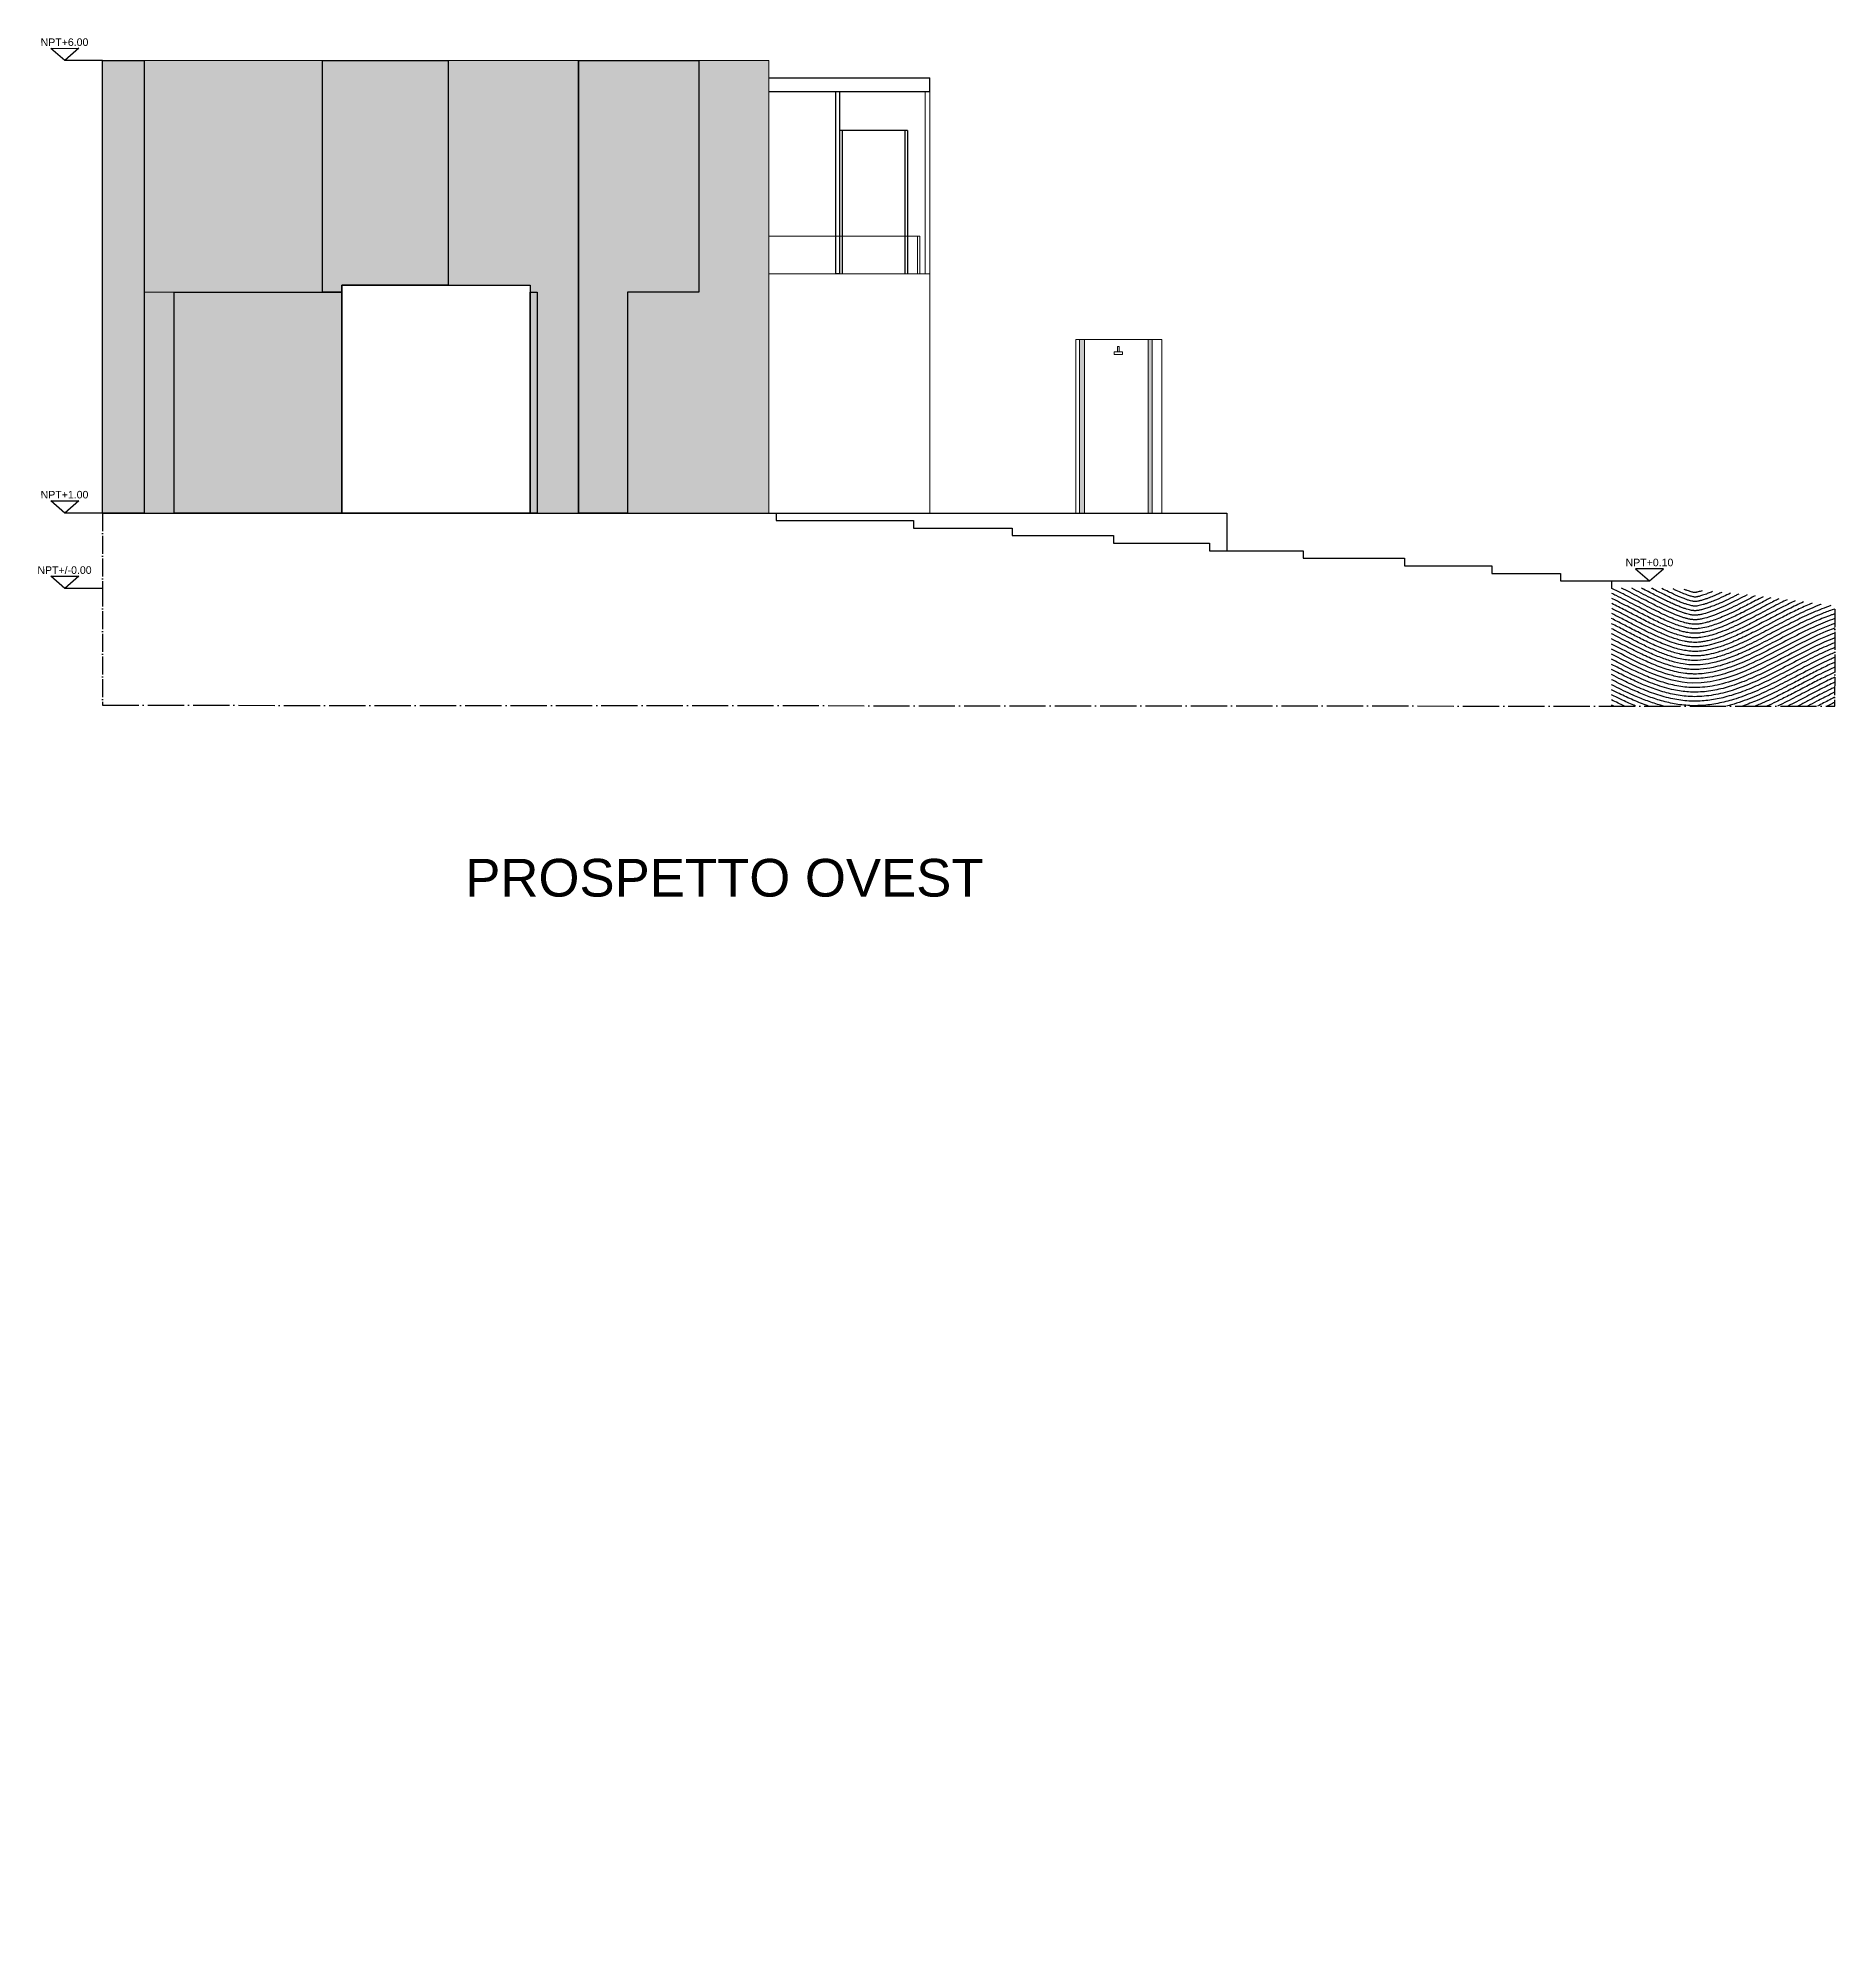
# Model space of a CAD drawing. Header units: millimetres. Extents: x 3463 to 12248, y 1379 to 3914.
# Drawn here: x 3463 to 5844, y 1379 to 3914 of the extents above; entities that cross this region are included whole.
import ezdxf
from ezdxf.enums import TextEntityAlignment as Align

# ---------------------------------------------------------------- set-up
doc = ezdxf.new("R2010")
doc.units = ezdxf.units.MM
doc.linetypes.add('ACAD_ISO04W100', pattern=[30, 24, -3, 0, -3])
for name, color, linetype in [('A-ANNO-SYMB', 3, 'Continuous'), ('A-ANNO-TEXT', 3, 'Continuous'), ('acqua', 140, 'Continuous')]:
    doc.layers.add(name, color=color, linetype=linetype)
for name, color, linetype, lineweight in [('A-FURN', 9, 'Continuous', 13), ('MURO', 1, 'Continuous', 25), ('vetro', 140, 'Continuous', 15), ('Wall', 7, 'Continuous', 20)]:
    doc.layers.add(name, color=color, linetype=linetype, lineweight=lineweight)
doc.layers.add('ACQUA - water hatch', color=7, linetype='Continuous', lineweight=0, true_color=0x0f87ff)
doc.layers.add('VERDE_giardino_garden', color=7, linetype='Continuous', lineweight=13, true_color=0x426227)
doc.styles.add('ARIAL', font='Arial.ttf')
doc.styles.get("Standard").update_dxf_attribs({"font": 'Arial.ttf'})

msp = doc.modelspace()

# ---------------------------------------------------------------- texts
at = {"insert": (4028.9, 2825.9), "char_height": 50, "attachment_point": 1}
msp.add_mtext_dynamic_manual_height_columns('PROSPETTO OVEST', width=1017.121, gutter_width=12.5, heights=[0], dxfattribs=at)
at = {"layer": 'A-ANNO-TEXT', "style": 'ARIAL'}
for s, p in [('NPT+6.00', (3497.8, 3903.8)), ('NPT+1.00', (3497.8, 3303.8)), ('NPT+/-0.00', (3497.8, 3203.8))]:
    msp.add_text(s, height=10, rotation=0.065, dxfattribs=at).set_placement(p, align=Align.CENTER)
msp.add_text('NPT+0.10', height=10, dxfattribs=at).set_placement((5598.3, 3213.9), align=Align.CENTER)

# ---------------------------------------------------------------- hatches: boundary and pattern name
at = {"layer": 'ACQUA - water hatch'}
h = msp.add_hatch(dxfattribs=at)
h.set_pattern_fill('ANGLE', color=256)
h.set_pattern_definition([(0, (0, 0), (0, 6.985), [5.08, -1.905]), (90, (0, 0), (-6.985, 4e-16), [5.08, -1.905])])
h.paths.add_polyline_path([(3468, 1379.5), (3468, 1379.5), (3468, 1379.5)])
at = {"layer": 'MURO'}
h = msp.add_hatch(color=256, dxfattribs=at)
h.dxf.hatch_style = 1
h.paths.add_polyline_path([(3548.2, 3284.5), (3603.3, 3284.5), (3603.3, 3884.5), (3548.2, 3884.5)])
h = msp.add_hatch(color=256, dxfattribs=at)
h.dxf.hatch_style = 1
h.paths.add_polyline_path([(4006.2, 3884.5), (3839.5, 3884.5), (3839.5, 3577.5), (3865.2, 3577.5), (3865.2, 3586.6), (4006.2, 3586.5)])
h = msp.add_hatch(color=256, dxfattribs=at)
h.dxf.hatch_style = 1
h.paths.add_polyline_path([(4338.3, 3884.5), (4179.1, 3884.5), (4179.1, 3284.5), (4243.8, 3284.5), (4243.8, 3577.5), (4338.3, 3577.5)])
h = msp.add_hatch(color=256, dxfattribs=at)
h.dxf.hatch_style = 1
h.paths.add_polyline_path([(3865.2, 3577.5), (3643, 3577.5), (3643, 3284.5), (3865.2, 3284.5)])
h = msp.add_hatch(color=256, dxfattribs=at)
h.dxf.hatch_style = 1
h.paths.add_polyline_path([(4124.4, 3577.5), (4114.8, 3577.5), (4114.8, 3284.5), (4124.4, 3284.5)])
at = {"layer": 'VERDE_giardino_garden'}
h = msp.add_hatch(color=256, dxfattribs=at)
h.dxf.hatch_style = 1
h.paths.add_polyline_path([(4849.4, 3514.5), (4843, 3514.5), (4843, 3284.5), (4849.4, 3284.5)])
h.paths.add_polyline_path([(4939.4, 3514.5), (4933.9, 3514.5), (4933.9, 3284.5), (4939.4, 3284.5)])
at = {"layer": 'vetro'}
h = msp.add_hatch(color=256, dxfattribs=at)
h.dxf.hatch_style = 1
h.paths.add_polyline_path([(3839.5, 3884.5), (3603.3, 3884.5), (3603.3, 3577.5), (3839.5, 3577.5)])
h = msp.add_hatch(color=256, dxfattribs=at)
h.dxf.hatch_style = 1
h.paths.add_polyline_path([(4179.1, 3884.5), (4006.2, 3884.5), (4006.2, 3586.5), (4114.8, 3586.5), (4114.8, 3577.5), (4124.4, 3577.5), (4124.4, 3284.5), (4179.1, 3284.5)])
h = msp.add_hatch(color=256, dxfattribs=at)
h.dxf.hatch_style = 1
h.paths.add_polyline_path([(4431.1, 3884.5), (4338.3, 3884.5), (4338.3, 3577.5), (4243.8, 3577.5), (4243.8, 3284.5), (4431.1, 3284.5)])
h = msp.add_hatch(color=256, dxfattribs=at)
h.dxf.hatch_style = 1
h.paths.add_polyline_path([(3643, 3577.5), (3603.3, 3577.5), (3603.3, 3284.5), (3643, 3284.5)])

# ---------------------------------------------------------------- linework, layer by layer
for p, q in [((4431.1, 3861.5), (4644.8, 3861.5)), ((4644.8, 3843.5), (4644.8, 3861.5)), ((4431.1, 3843.5), (4644.8, 3843.5)), ((4614.8, 3791.5), (4524.8, 3791.5)), ((4528.4, 3791.5), (4528.4, 3601.5)), ((4611.3, 3791.5), (4611.3, 3601.5)), ((4614.8, 3791.5), (4614.8, 3601.5)), ((3548.2, 3284.5), (5038.2, 3284.5)), ((4441.1, 3284.5), (4441.1, 3274.5)), ((4441.1, 3274.5), (4622.9, 3274.5)), ((4622.9, 3274.5), (4622.9, 3264.5)), ((5038.2, 3284.5), (5038.2, 3234.5)), ((4622.9, 3264.5), (4753.7, 3264.5)), ((4753.7, 3264.5), (4753.7, 3254.5)), ((4753.7, 3254.5), (4888, 3254.5)), ((4888, 3254.5), (4888, 3244.5)), ((4888, 3244.5), (5015.4, 3244.5)), ((5015.4, 3244.5), (5015.4, 3234.5)), ((5015.4, 3234.5), (5139.4, 3234.5)), ((5139.4, 3234.5), (5139.4, 3224.5)), ((5139.4, 3224.5), (5273.8, 3224.5)), ((5273.8, 3224.5), (5273.8, 3214.5)), ((5273.8, 3214.5), (5389.2, 3214.5)), ((5389.2, 3214.5), (5389.2, 3204.5)), ((5389.2, 3204.5), (5480.5, 3204.5)), ((5480.5, 3204.5), (5480.5, 3194.5)), ((5480.5, 3194.5), (5548.3, 3194.5)), ((5548.3, 3184.5), (5548.3, 3194.5))]:
    msp.add_line(p, q)
at = {"linetype": 'ACAD_ISO04W100'}
for p, q in [((3548.2, 3284.5), (3548.2, 3184.5)), ((3548.2, 3184.5), (3548.2, 3029.6)), ((5843.9, 3157.2), (5843.7, 3028.3))]:
    msp.add_line(p, q, dxfattribs=at)
at = {"linetype": 'ACAD_ISO04W100', "ltscale": 2}
msp.add_line((3548.1, 3029.6), (5843.8, 3028.3), dxfattribs=at)
for points in [[(4519.8, 3843.5), (4524.8, 3843.5), (4524.8, 3601.5), (4519.8, 3601.5)], [(3865.2, 3586.5), (4114.8, 3586.5), (4114.8, 3284.5), (3865.2, 3284.5)]]:
    msp.add_lwpolyline(points, close=True)
at = {"layer": 'A-ANNO-SYMB', "ltscale": 0.8}
for p, q in [((3548.2, 3884.5), (3498.2, 3884.4)), ((3548.2, 3284.5), (3498.2, 3284.4)), ((5548.3, 3194.5), (5598.3, 3194.5)), ((3548.2, 3184.5), (3498.2, 3184.4))]:
    msp.add_line(p, q, dxfattribs=at)
at = {"layer": 'A-ANNO-SYMB'}
for points in [[(3498.2, 3884.4), (3479.8, 3900.6), (3516.6, 3900.7)], [(3498.2, 3284.4), (3479.8, 3300.6), (3516.6, 3300.7)], [(3498.2, 3184.4), (3479.8, 3200.6), (3516.6, 3200.7)], [(5598.3, 3194.5), (5616.7, 3210.7), (5579.9, 3210.7)]]:
    msp.add_lwpolyline(points, close=True, dxfattribs=at)
at = {"layer": 'A-FURN'}
for p, q in [((4893.5, 3498.2), (4893.5, 3505.5)), ((4893.5, 3505.5), (4895.5, 3505.5)), ((4895.5, 3498.2), (4895.5, 3505.5))]:
    msp.add_line(p, q, dxfattribs=at)
msp.add_lwpolyline([(4889, 3498.2), (4900, 3498.2), (4900, 3494.5), (4889, 3494.5)], close=True, dxfattribs=at)
at = {"layer": 'acqua'}
for points, knots in [([(5748.8, 3173.5), (5745.4, 3171.7), (5742.1, 3170), (5733.4, 3165.4), (5728.1, 3162.7), (5717.8, 3157.4), (5712.9, 3155), (5703.4, 3150.5), (5698.9, 3148.5), (5691.5, 3145.3), (5688.4, 3144.1), (5682.7, 3142), (5680, 3141.1), (5675.6, 3139.8), (5673.7, 3139.3), (5669.5, 3138.3), (5667.1, 3137.8), (5664, 3137.3), (5663, 3137.2), (5661.1, 3137.1), (5660.2, 3137), (5659, 3137), (5658.6, 3137), (5657.8, 3137), (5657.4, 3137), (5656.6, 3137), (5656.2, 3137.1), (5654.9, 3137.2), (5653.9, 3137.3), (5651.1, 3137.7), (5649.1, 3138.1), (5644.6, 3139.2), (5642.1, 3139.9), (5636.7, 3141.7), (5633.8, 3142.7), (5627.6, 3145.2), (5624.3, 3146.6), (5617.5, 3149.7), (5613.9, 3151.4), (5606.4, 3155.1), (5602.5, 3157), (5594.4, 3161.2), (5590.2, 3163.4), (5578.7, 3169.3), (5571.2, 3173.2), (5558.4, 3179.6), (5553.4, 3182.1), (5548.3, 3184.5)], [826.765081, 826.765081, 826.765081, 826.765081, 837.068898, 837.068898, 854.642899, 854.642899, 872.2169, 872.2169, 889.7909, 889.7909, 902.827977, 902.827977, 915.865053, 915.865053, 925.831881, 925.831881, 940.797717, 940.797717, 948.715382, 948.715382, 956.633047, 956.633047, 960.829958, 960.829958, 965.026869, 965.026869, 969.223779, 969.223779, 977.67725, 977.67725, 991.694097, 991.694097, 1005.710943, 1005.710943, 1019.727789, 1019.727789, 1033.563667, 1033.563667, 1047.399544, 1047.399544, 1061.235422, 1061.235422, 1075.071299, 1075.071299, 1098.010958, 1098.010958, 1112.056864, 1112.056864, 1112.056864, 1112.056864]), ([(5759.3, 3172.2), (5757.2, 3171.1), (5755, 3170), (5748, 3166.3), (5743.3, 3163.8), (5733.9, 3159), (5729.4, 3156.6), (5718.9, 3151.3), (5713.1, 3148.4), (5702.1, 3143.3), (5696.8, 3141), (5688.6, 3137.8), (5685.5, 3136.7), (5679.6, 3134.7), (5676.9, 3133.9), (5670.6, 3132.3), (5667.3, 3131.7), (5663.4, 3131.2), (5662.4, 3131.1), (5660.7, 3131), (5660.1, 3131), (5658.9, 3131), (5658.3, 3131), (5657.2, 3131), (5656.7, 3131), (5655.6, 3131.1), (5655, 3131.1), (5653.2, 3131.3), (5652, 3131.5), (5648.8, 3132), (5646.8, 3132.4), (5642.5, 3133.5), (5640.2, 3134.2), (5635.2, 3135.9), (5632.5, 3136.8), (5626.9, 3139), (5624, 3140.2), (5617.9, 3142.9), (5614.7, 3144.4), (5608.1, 3147.5), (5604.7, 3149.2), (5594.1, 3154.5), (5586.6, 3158.4), (5570.9, 3166.6), (5562.6, 3170.9), (5552.1, 3176), (5550.2, 3176.9), (5548.3, 3177.8)], [818.891462, 818.891462, 818.891462, 818.891462, 825.365112, 825.365112, 840.370424, 840.370424, 855.375735, 855.375735, 876.042045, 876.042045, 896.708355, 896.708355, 910.504909, 910.504909, 924.301464, 924.301464, 944.294997, 944.294997, 951.646634, 951.646634, 956.960678, 956.960678, 961.861669, 961.861669, 966.762661, 966.762661, 971.663652, 971.663652, 980.796013, 980.796013, 993.155987, 993.155987, 1005.515961, 1005.515961, 1017.875935, 1017.875935, 1030.235908, 1030.235908, 1042.595882, 1042.595882, 1054.955856, 1054.955856, 1079.675803, 1079.675803, 1104.395751, 1104.395751, 1109.717965, 1109.717965, 1109.717965, 1109.717965]), ([(5769.9, 3170.9), (5767.6, 3169.7), (5765.4, 3168.6), (5758, 3164.8), (5753, 3162.2), (5740.4, 3155.5), (5732.9, 3151.6), (5718.6, 3144.4), (5711.8, 3141.1), (5701.6, 3136.6), (5698, 3135), (5691.1, 3132.3), (5687.8, 3131.1), (5681.5, 3129), (5678.4, 3128.1), (5672.1, 3126.5), (5668.9, 3125.9), (5664.4, 3125.3), (5662.8, 3125.1), (5660.4, 3125), (5659.5, 3125), (5658, 3125), (5657.5, 3125), (5656.5, 3125), (5656, 3125), (5655.1, 3125.1), (5654.6, 3125.2), (5653, 3125.3), (5652, 3125.4), (5649.7, 3125.8), (5648.6, 3126), (5645.6, 3126.6), (5643.7, 3127), (5639.7, 3128.1), (5637.6, 3128.8), (5633.2, 3130.2), (5630.8, 3131.1), (5626, 3132.9), (5623.5, 3133.9), (5618.4, 3136.1), (5615.7, 3137.3), (5607.5, 3141.1), (5601.7, 3144), (5589.5, 3150.2), (5583.2, 3153.5), (5570, 3160.3), (5563.2, 3163.8), (5553.5, 3168.7), (5550.9, 3169.9), (5548.3, 3171.2)], [811.121461, 811.121461, 811.121461, 811.121461, 817.845103, 817.845103, 833.221662, 833.221662, 857.607201, 857.607201, 881.992741, 881.992741, 896.085983, 896.085983, 910.179225, 910.179225, 924.621369, 924.621369, 942.352691, 942.352691, 952.658851, 952.658851, 959.36344, 959.36344, 963.673041, 963.673041, 967.295137, 967.295137, 970.917234, 970.917234, 978.161427, 978.161427, 985.40562, 985.40562, 995.807955, 995.807955, 1006.210289, 1006.210289, 1016.612624, 1016.612624, 1027.014958, 1027.014958, 1037.417293, 1037.417293, 1058.221962, 1058.221962, 1079.026631, 1079.026631, 1099.8313, 1099.8313, 1107.302647, 1107.302647, 1107.302647, 1107.302647]), ([(5780.6, 3169.5), (5777.7, 3168.1), (5774.9, 3166.7), (5763.9, 3161.1), (5756, 3156.9), (5740.7, 3148.9), (5733.3, 3145.1), (5721.3, 3139.1), (5716.6, 3136.8), (5707.4, 3132.6), (5703, 3130.6), (5694.5, 3127.2), (5690.4, 3125.7), (5682.7, 3123.1), (5679.1, 3122.1), (5672.3, 3120.4), (5669.2, 3119.9), (5664.4, 3119.3), (5662.7, 3119.1), (5660, 3119), (5659, 3119), (5657.3, 3119), (5656.6, 3119), (5654.2, 3119.1), (5652.4, 3119.3), (5648.6, 3119.9), (5646.6, 3120.2), (5642.3, 3121.2), (5640, 3121.8), (5635, 3123.3), (5632.1, 3124.2), (5626.1, 3126.4), (5623, 3127.7), (5614.6, 3131.2), (5609.1, 3133.7), (5597.6, 3139.3), (5591.6, 3142.3), (5579.2, 3148.8), (5572.7, 3152.2), (5560.3, 3158.5), (5554.4, 3161.6), (5548.3, 3164.5)], [803.350608, 803.350608, 803.350608, 803.350608, 811.698307, 811.698307, 835.944033, 835.944033, 860.189758, 860.189758, 876.835636, 876.835636, 893.481514, 893.481514, 910.127392, 910.127392, 926.77327, 926.77327, 943.419148, 943.419148, 954.161296, 954.161296, 960.674093, 960.674093, 965.816346, 965.816346, 977.121142, 977.121142, 988.425937, 988.425937, 999.730733, 999.730733, 1012.609302, 1012.609302, 1025.48787, 1025.48787, 1046.03627, 1046.03627, 1066.58467, 1066.58467, 1087.13307, 1087.13307, 1104.813246, 1104.813246, 1104.813246, 1104.813246]), ([(5738.2, 3174.7), (5735.7, 3173.4), (5733.2, 3172.1), (5725.9, 3168.3), (5721.2, 3165.9), (5712.3, 3161.4), (5708, 3159.3), (5699.1, 3155.1), (5694.6, 3153.2), (5686.4, 3149.8), (5682.6, 3148.3), (5675.6, 3146), (5672.5, 3145.1), (5667.7, 3144), (5666, 3143.7), (5663.5, 3143.3), (5662.8, 3143.2), (5661.2, 3143.1), (5660.5, 3143), (5659.2, 3143), (5658.5, 3143), (5657.7, 3143), (5657.5, 3143), (5656.7, 3143), (5656.2, 3143.1), (5655.1, 3143.2), (5654.5, 3143.3), (5652.5, 3143.5), (5651, 3143.8), (5648, 3144.5), (5646.4, 3144.9), (5643.3, 3145.8), (5641.9, 3146.3), (5638.8, 3147.3), (5637.2, 3147.9), (5632, 3149.9), (5628.2, 3151.5), (5620, 3155.1), (5615.7, 3157.2), (5606.5, 3161.7), (5601.7, 3164.2), (5592.8, 3168.8), (5588.8, 3170.8), (5580.7, 3175.1), (5576.5, 3177.2), (5568.6, 3181.2), (5565, 3183), (5561.4, 3184.8)], [834.860843, 834.860843, 834.860843, 834.860843, 842.898218, 842.898218, 858.646171, 858.646171, 874.394125, 874.394125, 892.367795, 892.367795, 910.047377, 910.047377, 927.72696, 927.72696, 940.353266, 940.353266, 947.118688, 947.118688, 954.501635, 954.501635, 961.884583, 961.884583, 965.405593, 965.405593, 971.364729, 971.364729, 977.323865, 977.323865, 989.242138, 989.242138, 999.253952, 999.253952, 1007.436648, 1007.436648, 1015.619343, 1015.619343, 1032.531321, 1032.531321, 1049.443298, 1049.443298, 1066.355276, 1066.355276, 1079.189786, 1079.189786, 1092.024295, 1092.024295, 1102.364169, 1102.364169, 1102.364169, 1102.364169]), ([(5727.6, 3175.9), (5723.6, 3173.9), (5719.7, 3171.9), (5710.7, 3167.3), (5705.8, 3164.9), (5696.4, 3160.5), (5692, 3158.5), (5684, 3155.3), (5680.5, 3154), (5674, 3151.8), (5671.1, 3151), (5667, 3150), (5665.4, 3149.7), (5663.3, 3149.4), (5662.6, 3149.3), (5661, 3149.1), (5660.2, 3149), (5659.1, 3149), (5658.8, 3149), (5658.4, 3149), (5658.2, 3149), (5657.8, 3149), (5657.7, 3149), (5657, 3149), (5656.5, 3149.1), (5655.3, 3149.2), (5654.6, 3149.3), (5653, 3149.6), (5652.2, 3149.7), (5650.2, 3150.2), (5649, 3150.5), (5646.4, 3151.2), (5645, 3151.6), (5641.9, 3152.6), (5640.3, 3153.2), (5636.9, 3154.4), (5635.1, 3155.1), (5631.4, 3156.7), (5629.4, 3157.5), (5623.3, 3160.2), (5618.9, 3162.3), (5609.6, 3166.9), (5604.7, 3169.4), (5595.6, 3174), (5591.6, 3176.1), (5583.4, 3180.4), (5579.2, 3182.6), (5574.8, 3184.8)], [843.323833, 843.323833, 843.323833, 843.323833, 856.43865, 856.43865, 874.631231, 874.631231, 892.823813, 892.823813, 909.917941, 909.917941, 927.012069, 927.012069, 938.580819, 938.580819, 945.515396, 945.515396, 954.88255, 954.88255, 959.449127, 959.449127, 962.365144, 962.365144, 965.281161, 965.281161, 972.794371, 972.794371, 980.307581, 980.307581, 987.820791, 987.820791, 996.528862, 996.528862, 1005.236932, 1005.236932, 1013.945003, 1013.945003, 1022.653073, 1022.653073, 1031.361144, 1031.361144, 1048.777285, 1048.777285, 1066.193427, 1066.193427, 1079.227584, 1079.227584, 1092.068513, 1092.068513, 1092.068513, 1092.068513]), ([(5716.7, 3177.1), (5715.1, 3176.3), (5713.5, 3175.4), (5707.6, 3172.5), (5703.5, 3170.4), (5695.8, 3166.8), (5692.3, 3165.2), (5686.5, 3162.8), (5684.1, 3161.8), (5679.7, 3160.1), (5677.6, 3159.3), (5673.6, 3158), (5671.8, 3157.4), (5669.2, 3156.7), (5668.3, 3156.5), (5665.8, 3155.9), (5664.3, 3155.6), (5662.1, 3155.2), (5661.3, 3155.1), (5660, 3155), (5659.5, 3155), (5658.8, 3155), (5658.5, 3155), (5658.2, 3155), (5658.1, 3155), (5658, 3155), (5657.9, 3155), (5657.6, 3155), (5657.4, 3155), (5656.9, 3155.1), (5656.6, 3155.1), (5655.6, 3155.2), (5654.9, 3155.3), (5653.2, 3155.6), (5652.3, 3155.8), (5650.1, 3156.4), (5648.9, 3156.7), (5646.3, 3157.5), (5644.9, 3157.9), (5641.8, 3159), (5640.2, 3159.6), (5636.8, 3160.9), (5634.9, 3161.7), (5631.1, 3163.3), (5629.2, 3164.2), (5625, 3166.1), (5622.9, 3167.1), (5616.2, 3170.3), (5611.5, 3172.7), (5601.4, 3177.8), (5596.1, 3180.5), (5589.7, 3183.9), (5588.8, 3184.3), (5587.9, 3184.8)], [852.354859, 852.354859, 852.354859, 852.354859, 857.999107, 857.999107, 873.318506, 873.318506, 887.820851, 887.820851, 898.651409, 898.651409, 909.481967, 909.481967, 920.38386, 920.38386, 926.500127, 926.500127, 938.732662, 938.732662, 948.498393, 948.498393, 955.836985, 955.836985, 961.165693, 961.165693, 963.407617, 963.407617, 965.095888, 965.095888, 969.676456, 969.676456, 974.257024, 974.257024, 982.973276, 982.973276, 991.689528, 991.689528, 1000.40578, 1000.40578, 1009.122033, 1009.122033, 1017.838285, 1017.838285, 1026.554537, 1026.554537, 1035.270789, 1035.270789, 1043.987041, 1043.987041, 1061.419545, 1061.419545, 1078.852049, 1078.852049, 1081.61641, 1081.61641, 1081.61641, 1081.61641]), ([(5705.7, 3178.2), (5702.5, 3176.7), (5699.5, 3175.2), (5692.2, 3171.8), (5688.1, 3169.9), (5681.9, 3167.4), (5679.6, 3166.5), (5676, 3165.1), (5674.6, 3164.6), (5671.9, 3163.8), (5670.6, 3163.4), (5668.3, 3162.7), (5667.1, 3162.4), (5664.7, 3161.8), (5663.5, 3161.6), (5661.5, 3161.2), (5660.6, 3161.1), (5659.4, 3161), (5659, 3161), (5658.6, 3161), (5658.5, 3161), (5658.3, 3161), (5658.3, 3161), (5658.2, 3161), (5658.2, 3161), (5658.1, 3161), (5658, 3161), (5657.9, 3161), (5657.9, 3161), (5657.7, 3161), (5657.6, 3161), (5657.2, 3161.1), (5656.9, 3161.1), (5656, 3161.2), (5655.3, 3161.3), (5653.7, 3161.7), (5652.8, 3161.9), (5650.7, 3162.4), (5649.5, 3162.8), (5646.9, 3163.6), (5645.5, 3164.1), (5642.5, 3165.2), (5640.8, 3165.8), (5637.4, 3167.2), (5635.6, 3167.9), (5628.9, 3170.8), (5623.6, 3173.4), (5612.9, 3178.7), (5607.7, 3181.3), (5601.8, 3184.4), (5601.4, 3184.6), (5601, 3184.8)], [862.27221, 862.27221, 862.27221, 862.27221, 873.786909, 873.786909, 891.353765, 891.353765, 902.590247, 902.590247, 910.40945, 910.40945, 918.228652, 918.228652, 926.308944, 926.308944, 937.468599, 937.468599, 948.628253, 948.628253, 957.653753, 957.653753, 961.138367, 961.138367, 963.3738, 963.3738, 964.834193, 964.834193, 966.294587, 966.294587, 967.754981, 967.754981, 970.675768, 970.675768, 976.749956, 976.749956, 985.499975, 985.499975, 994.249994, 994.249994, 1003.000013, 1003.000013, 1011.750032, 1011.750032, 1020.50005, 1020.50005, 1029.250069, 1029.250069, 1051.08794, 1051.08794, 1069.387586, 1069.387586, 1070.680945, 1070.680945, 1070.680945, 1070.680945]), ([(5694.2, 3179.3), (5692.4, 3178.5), (5690.7, 3177.7), (5686.8, 3176), (5684.7, 3175), (5680.4, 3173.2), (5678.1, 3172.3), (5674.7, 3171.1), (5673.5, 3170.6), (5671.4, 3169.9), (5670.5, 3169.6), (5668.7, 3169.1), (5667.9, 3168.8), (5666.4, 3168.4), (5665.8, 3168.2), (5664.6, 3167.9), (5664.1, 3167.8), (5663.1, 3167.6), (5662.6, 3167.5), (5661.4, 3167.3), (5660.7, 3167.2), (5659.6, 3167), (5659.1, 3167), (5658.7, 3167), (5658.6, 3167), (5658.5, 3167), (5658.5, 3167), (5658.4, 3167), (5658.4, 3167), (5658.4, 3167), (5658.4, 3167), (5658.4, 3167), (5658.4, 3167), (5658.4, 3167), (5658.3, 3167), (5658.2, 3167), (5658.1, 3167), (5657.8, 3167), (5657.7, 3167.1), (5657, 3167.1), (5656.4, 3167.2), (5654.9, 3167.6), (5653.9, 3167.8), (5652, 3168.3), (5651.1, 3168.6), (5648.9, 3169.2), (5647.6, 3169.7), (5643.5, 3171.2), (5640.3, 3172.4), (5634.7, 3174.8), (5632.6, 3175.8), (5628.1, 3177.9), (5625.8, 3179), (5620.6, 3181.5), (5617.8, 3182.9), (5614.8, 3184.4)], [873.630941, 873.630941, 873.630941, 873.630941, 880.777667, 880.777667, 890.200352, 890.200352, 901.365373, 901.365373, 908.438874, 908.438874, 914.128136, 914.128136, 919.817398, 919.817398, 925.069776, 925.069776, 929.859413, 929.859413, 934.649051, 934.649051, 944.228325, 944.228325, 953.8076, 953.8076, 959.083061, 959.083061, 961.818353, 961.818353, 963.025703, 963.025703, 963.992543, 963.992543, 964.798337, 964.798337, 966.52065, 966.52065, 971.36936, 971.36936, 976.218069, 976.218069, 985.804348, 985.804348, 995.390628, 995.390628, 1002.760315, 1002.760315, 1011.359984, 1011.359984, 1028.162401, 1028.162401, 1037.729444, 1037.729444, 1047.296488, 1047.296488, 1058.02252, 1058.02252, 1058.02252, 1058.02252]), ([(5658.6, 3173), (5658.5, 3173), (5658.2, 3173), (5657.4, 3173.2), (5656.9, 3173.3), (5655.5, 3173.6), (5654.7, 3173.8), (5653.1, 3174.2), (5652.3, 3174.5), (5650.6, 3175), (5649.7, 3175.3), (5646.7, 3176.4), (5644.5, 3177.2), (5639.5, 3179.3), (5636.8, 3180.5), (5632.4, 3182.5), (5631, 3183.2), (5629.5, 3183.9)], [971.235705, 971.235705, 971.235705, 971.235705, 979.973612, 979.973612, 988.711518, 988.711518, 997.449425, 997.449425, 1003.927903, 1003.927903, 1010.40638, 1010.40638, 1023.363336, 1023.363336, 1036.320291, 1036.320291, 1042.612221, 1042.612221, 1042.612221, 1042.612221]), ([(5658.3, 3179), (5658.2, 3179), (5657.9, 3179), (5657.1, 3179.1), (5656.6, 3179.2), (5655.3, 3179.6), (5654.4, 3179.8), (5652.8, 3180.2), (5652, 3180.5), (5650.3, 3181), (5649.4, 3181.3), (5647.2, 3182.1), (5645.9, 3182.6), (5644.5, 3183.1)], [971.235705, 971.235705, 971.235705, 971.235705, 979.973612, 979.973612, 988.711518, 988.711518, 997.449425, 997.449425, 1003.927903, 1003.927903, 1010.40638, 1010.40638, 1018.205773, 1018.205773, 1018.205773, 1018.205773]), ([(5668.3, 3181.5), (5668.3, 3181.5), (5668.3, 3181.5), (5667.2, 3181.2), (5666.2, 3180.8), (5664.4, 3180.3), (5663.5, 3180.1), (5662, 3179.7), (5661.4, 3179.5), (5660.4, 3179.3), (5660, 3179.2), (5659.3, 3179.1), (5659, 3179.1), (5658.6, 3179), (5658.4, 3179), (5658.3, 3179), (5658.3, 3179), (5658.3, 3179)], [908.815565, 908.815565, 908.815565, 908.815565, 908.878669, 908.878669, 916.098525, 916.098525, 923.318382, 923.318382, 930.538238, 930.538238, 936.581596, 936.581596, 942.624955, 942.624955, 949.189531, 949.189531, 952.162562, 952.162562, 952.162562, 952.162562]), ([(5682, 3180.4), (5680.9, 3180), (5679.9, 3179.5), (5677, 3178.4), (5675.3, 3177.7), (5672.5, 3176.6), (5671.3, 3176.2), (5669.3, 3175.5), (5668.3, 3175.2), (5666.5, 3174.7), (5665.7, 3174.4), (5664.4, 3174.1), (5663.8, 3173.9), (5662.8, 3173.7), (5662.4, 3173.6), (5661.5, 3173.4), (5661.1, 3173.3), (5659.8, 3173.1), (5659.2, 3173), (5658.7, 3173), (5658.6, 3173), (5658.6, 3173)], [887.656662, 887.656662, 887.656662, 887.656662, 892.760318, 892.760318, 901.776745, 901.776745, 908.710546, 908.710546, 915.046397, 915.046397, 921.382248, 921.382248, 926.300794, 926.300794, 931.219339, 931.219339, 936.137884, 936.137884, 949.55519, 949.55519, 953.859647, 953.859647, 953.859647, 953.859647]), ([(5813.9, 3165.1), (5812.6, 3164.5), (5811.2, 3163.9), (5803.9, 3160.7), (5798, 3158), (5786.4, 3152.3), (5780.7, 3149.5), (5763.9, 3140.8), (5753.1, 3135.1), (5735.8, 3126.2), (5729.1, 3122.9), (5716.2, 3116.7), (5709.9, 3114), (5698.5, 3109.4), (5693.4, 3107.6), (5684.1, 3104.7), (5679.9, 3103.7), (5671.9, 3102.1), (5668.1, 3101.5), (5663.1, 3101.1), (5661.8, 3101), (5659.3, 3101), (5658.2, 3101), (5656, 3101), (5654.9, 3101.1), (5652.6, 3101.2), (5651.5, 3101.3), (5649.2, 3101.6), (5648, 3101.8), (5644.1, 3102.4), (5641.3, 3102.9), (5635.5, 3104.3), (5632.5, 3105.2), (5626.3, 3107.2), (5623.1, 3108.3), (5616.6, 3110.8), (5613.2, 3112.2), (5603.2, 3116.6), (5596.4, 3119.8), (5583.5, 3126.3), (5577.4, 3129.4), (5566.2, 3135.3), (5561.1, 3137.9), (5553.3, 3141.9), (5550.8, 3143.2), (5548.2, 3144.5)], [778.887759, 778.887759, 778.887759, 778.887759, 782.704456, 782.704456, 799.775962, 799.775962, 816.847469, 816.847469, 850.990482, 850.990482, 873.232487, 873.232487, 895.474492, 895.474492, 915.165477, 915.165477, 932.489552, 932.489552, 949.813628, 949.813628, 956.319104, 956.319104, 961.977274, 961.977274, 967.635444, 967.635444, 973.293615, 973.293615, 978.951785, 978.951785, 991.504322, 991.504322, 1004.056859, 1004.056859, 1016.609396, 1016.609396, 1029.161933, 1029.161933, 1052.976918, 1052.976918, 1072.990228, 1072.990228, 1089.189588, 1089.189588, 1096.93397, 1096.93397, 1096.93397, 1096.93397]), ([(5825.9, 3163.5), (5825.5, 3163.3), (5825.2, 3163.2), (5815.9, 3159.5), (5807.2, 3155.7), (5790.1, 3147.5), (5781.8, 3143.3), (5765.5, 3134.9), (5757.5, 3130.6), (5741.9, 3122.5), (5734.2, 3118.7), (5719.4, 3111.6), (5712.1, 3108.3), (5699.7, 3103.5), (5694.4, 3101.6), (5685.1, 3098.8), (5681.1, 3097.8), (5674.8, 3096.5), (5672.4, 3096.1), (5668.2, 3095.5), (5666.2, 3095.3), (5662.8, 3095.1), (5661.3, 3095), (5658.7, 3095), (5657.5, 3095), (5655.2, 3095), (5654.1, 3095.1), (5651.8, 3095.3), (5650.6, 3095.4), (5646.9, 3095.8), (5644.4, 3096.2), (5639.3, 3097.2), (5636.6, 3097.9), (5631.2, 3099.3), (5628.4, 3100.2), (5619.9, 3103), (5614, 3105.3), (5601.7, 3110.7), (5595.4, 3113.6), (5583.7, 3119.4), (5578.4, 3122.2), (5567.5, 3127.8), (5561.9, 3130.7), (5553.6, 3135), (5551, 3136.4), (5548.2, 3137.7)], [769.831629, 769.831629, 769.831629, 769.831629, 770.798942, 770.798942, 795.968104, 795.968104, 821.137265, 821.137265, 846.306427, 846.306427, 871.475589, 871.475589, 896.644751, 896.644751, 916.235196, 916.235196, 932.428454, 932.428454, 942.185535, 942.185535, 950.850971, 950.850971, 957.557748, 957.557748, 962.943668, 962.943668, 968.329588, 968.329588, 973.715508, 973.715508, 984.682415, 984.682415, 995.649322, 995.649322, 1006.616229, 1006.616229, 1028.550044, 1028.550044, 1050.483859, 1050.483859, 1068.166049, 1068.166049, 1085.84824, 1085.84824, 1094.185322, 1094.185322, 1094.185322, 1094.185322]), ([(5838.6, 3161.7), (5834.7, 3160.4), (5830.8, 3158.9), (5818.9, 3154.3), (5811.1, 3150.8), (5795.6, 3143.6), (5788.1, 3139.7), (5773.1, 3132.1), (5765.8, 3128.2), (5750, 3120), (5741.6, 3115.6), (5725.1, 3107.6), (5717.1, 3103.9), (5703.6, 3098.5), (5698, 3096.5), (5687.2, 3093.1), (5681.9, 3091.8), (5671.8, 3089.9), (5666.9, 3089.3), (5660.8, 3089), (5659.4, 3089), (5656.7, 3089), (5655.3, 3089), (5652.6, 3089.2), (5651.2, 3089.3), (5648.3, 3089.6), (5646.9, 3089.8), (5642.6, 3090.4), (5639.6, 3091), (5632.1, 3092.8), (5627.5, 3094.1), (5618.1, 3097.3), (5613.2, 3099.2), (5603.3, 3103.4), (5598.2, 3105.7), (5587.9, 3110.6), (5582.7, 3113.3), (5569.6, 3119.9), (5561.7, 3124.1), (5551.9, 3129.1), (5550.1, 3130.1), (5548.2, 3131)], [759.888444, 759.888444, 759.888444, 759.888444, 770.881647, 770.881647, 793.864996, 793.864996, 816.848345, 816.848345, 839.831694, 839.831694, 867.090872, 867.090872, 894.350049, 894.350049, 914.361952, 914.361952, 934.373855, 934.373855, 954.385758, 954.385758, 960.242831, 960.242831, 966.227368, 966.227368, 972.211905, 972.211905, 978.196442, 978.196442, 990.165516, 990.165516, 1007.724554, 1007.724554, 1025.283591, 1025.283591, 1042.842628, 1042.842628, 1060.401666, 1060.401666, 1085.693193, 1085.693193, 1091.384592, 1091.384592, 1091.384592, 1091.384592]), ([(5843.9, 3157.2), (5839, 3155.6), (5834.2, 3153.8), (5821.8, 3149), (5814.3, 3145.7), (5799.5, 3138.7), (5792.2, 3135.1), (5777.8, 3127.7), (5770.6, 3124), (5754.8, 3115.7), (5746, 3111.2), (5730.7, 3103.6), (5724, 3100.5), (5710.8, 3094.8), (5704.3, 3092.3), (5691.7, 3088.1), (5685.6, 3086.5), (5674.8, 3084.3), (5670, 3083.6), (5662.7, 3083), (5660, 3083), (5655.8, 3083), (5654.2, 3083.1), (5649.5, 3083.4), (5646.3, 3083.8), (5638, 3085.1), (5632.8, 3086.4), (5622.2, 3089.5), (5616.8, 3091.4), (5605.7, 3095.8), (5600, 3098.3), (5587.2, 3104.3), (5580, 3107.9), (5565.3, 3115.4), (5557.9, 3119.3), (5549.6, 3123.6), (5548.9, 3123.9), (5548.2, 3124.3)], [756.705727, 756.705727, 756.705727, 756.705727, 770.640883, 770.640883, 792.897199, 792.897199, 815.153514, 815.153514, 837.409829, 837.409829, 865.419058, 865.419058, 887.721038, 887.721038, 910.023017, 910.023017, 932.324996, 932.324996, 950.432718, 950.432718, 961.196824, 961.196824, 967.519187, 967.519187, 980.163913, 980.163913, 999.646129, 999.646129, 1019.128344, 1019.128344, 1038.61056, 1038.61056, 1062.501355, 1062.501355, 1086.39215, 1086.39215, 1088.539663, 1088.539663, 1088.539663, 1088.539663]), ([(5843.9, 3150.8), (5842.4, 3150.3), (5840.9, 3149.8), (5832.7, 3146.9), (5826.1, 3144.2), (5809.5, 3137), (5799.7, 3132.2), (5780.2, 3122.3), (5770.6, 3117.2), (5752, 3107.5), (5743, 3102.9), (5725.2, 3094.4), (5716.4, 3090.6), (5699.2, 3084.1), (5690.9, 3081.5), (5676.9, 3078.5), (5671.3, 3077.7), (5663.2, 3077.1), (5660.6, 3077), (5656.3, 3077), (5654.4, 3077.1), (5650.6, 3077.3), (5648.7, 3077.5), (5640.9, 3078.4), (5634.9, 3079.7), (5622.6, 3083), (5616.4, 3085.2), (5603.6, 3090.2), (5597.1, 3093), (5584, 3099.2), (5577.3, 3102.5), (5563.2, 3109.7), (5555.8, 3113.6), (5548.2, 3117.5)], [758.533338, 758.533338, 758.533338, 758.533338, 762.891109, 762.891109, 782.720474, 782.720474, 812.831204, 812.831204, 842.941934, 842.941934, 871.982068, 871.982068, 901.022203, 901.022203, 930.062337, 930.062337, 950.620938, 950.620938, 960.089434, 960.089434, 967.183877, 967.183877, 974.27832, 974.27832, 996.158558, 996.158558, 1018.038797, 1018.038797, 1039.919035, 1039.919035, 1061.799273, 1061.799273, 1085.657712, 1085.657712, 1085.657712, 1085.657712]), ([(5843.8, 3144.5), (5835.5, 3141.6), (5827.2, 3138.2), (5809.2, 3130.2), (5799.5, 3125.4), (5780.3, 3115.5), (5770.8, 3110.5), (5751.9, 3100.7), (5742.5, 3095.9), (5724, 3087.3), (5714.8, 3083.4), (5696.7, 3077), (5687.8, 3074.5), (5675.4, 3072.3), (5671.8, 3071.8), (5664.8, 3071.1), (5661.5, 3071), (5656.2, 3071), (5654.2, 3071.1), (5650.2, 3071.3), (5648.2, 3071.5), (5642.1, 3072.2), (5638.1, 3072.9), (5627.4, 3075.3), (5620.8, 3077.3), (5607.4, 3082.1), (5600.6, 3084.9), (5583.3, 3092.7), (5572.7, 3098.1), (5557.5, 3106), (5552.9, 3108.4), (5548.2, 3110.8)], [760.459462, 760.459462, 760.459462, 760.459462, 785.73927, 785.73927, 815.710483, 815.710483, 845.681697, 845.681697, 875.652911, 875.652911, 905.624124, 905.624124, 935.595338, 935.595338, 948.345182, 948.345182, 960.009353, 960.009353, 967.10454, 967.10454, 974.199727, 974.199727, 988.390101, 988.390101, 1011.008127, 1011.008127, 1033.626153, 1033.626153, 1068.008447, 1068.008447, 1082.745931, 1082.745931, 1082.745931, 1082.745931]), ([(5791.4, 3168.1), (5786.2, 3165.6), (5781.1, 3163.1), (5768.7, 3156.8), (5761.5, 3153.1), (5747.5, 3145.8), (5740.7, 3142.2), (5729, 3136.2), (5724, 3133.7), (5714.3, 3129.1), (5709.6, 3126.9), (5700.8, 3123.2), (5696.8, 3121.6), (5689, 3118.8), (5685.3, 3117.6), (5679.2, 3115.9), (5676.8, 3115.3), (5672.4, 3114.4), (5670.5, 3114), (5666.7, 3113.5), (5664.9, 3113.3), (5661.6, 3113), (5660.1, 3113), (5657.2, 3113), (5655.9, 3113), (5652.9, 3113.2), (5651.4, 3113.4), (5648.3, 3113.8), (5646.6, 3114.1), (5640.7, 3115.3), (5636.1, 3116.6), (5627.2, 3119.6), (5623, 3121.2), (5614.3, 3124.8), (5609.7, 3126.8), (5600.2, 3131.3), (5595.4, 3133.7), (5585.3, 3138.9), (5580.1, 3141.6), (5570.4, 3146.6), (5565.9, 3148.9), (5557.1, 3153.4), (5552.7, 3155.7), (5548.3, 3157.9)], [795.471948, 795.471948, 795.471948, 795.471948, 810.332287, 810.332287, 832.324598, 832.324598, 854.316908, 854.316908, 871.363763, 871.363763, 888.410617, 888.410617, 904.11704, 904.11704, 919.823463, 919.823463, 930.959131, 930.959131, 940.763381, 940.763381, 950.567632, 950.567632, 959.288662, 959.288662, 968.009692, 968.009692, 976.730721, 976.730721, 985.451751, 985.451751, 1006.827432, 1006.827432, 1023.903169, 1023.903169, 1040.978906, 1040.978906, 1058.054643, 1058.054643, 1075.130379, 1075.130379, 1089.115482, 1089.115482, 1102.252281, 1102.252281, 1102.252281, 1102.252281]), ([(5802.5, 3166.6), (5795.9, 3163.6), (5789.4, 3160.5), (5776.1, 3153.9), (5769.3, 3150.4), (5756, 3143.4), (5749.4, 3140), (5736.1, 3133), (5729.2, 3129.6), (5716.6, 3123.5), (5710.7, 3120.9), (5700.7, 3116.7), (5696.5, 3115.1), (5688.3, 3112.3), (5684.4, 3111.1), (5678.4, 3109.5), (5676.2, 3109), (5672, 3108.2), (5669.9, 3107.9), (5666.1, 3107.4), (5664.3, 3107.2), (5661, 3107), (5659.6, 3107), (5656.8, 3107), (5655.4, 3107), (5652.6, 3107.2), (5651.1, 3107.4), (5648.1, 3107.8), (5646.5, 3108.1), (5641.5, 3109), (5638, 3109.9), (5630.5, 3112.1), (5626.6, 3113.4), (5618.4, 3116.5), (5614.2, 3118.3), (5605.4, 3122.2), (5600.8, 3124.4), (5589.5, 3129.9), (5582.5, 3133.5), (5570.2, 3139.9), (5564.9, 3142.7), (5555.8, 3147.4), (5552.1, 3149.3), (5548.3, 3151.2)], [787.366202, 787.366202, 787.366202, 787.366202, 806.096139, 806.096139, 826.792454, 826.792454, 847.488768, 847.488768, 870.365644, 870.365644, 891.191598, 891.191598, 907.455136, 907.455136, 923.718674, 923.718674, 933.434084, 933.434084, 943.149493, 943.149493, 952.422868, 952.422868, 960.209522, 960.209522, 967.996176, 967.996176, 975.78283, 975.78283, 983.569483, 983.569483, 999.746039, 999.746039, 1015.922595, 1015.922595, 1032.099151, 1032.099151, 1048.275707, 1048.275707, 1071.497054, 1071.497054, 1088.234468, 1088.234468, 1099.624621, 1099.624621, 1099.624621, 1099.624621]), ([(5843.8, 3138.1), (5842.2, 3137.6), (5840.6, 3137), (5827.3, 3131.9), (5815.7, 3126.6), (5792.5, 3115.2), (5780.9, 3109), (5757.9, 3097), (5746.5, 3091.1), (5723.7, 3080.6), (5712.4, 3075.9), (5692.5, 3069.6), (5683.8, 3067.4), (5671.3, 3065.7), (5667.5, 3065.3), (5661, 3065), (5658.3, 3064.9), (5650.2, 3065.2), (5644.8, 3065.7), (5633.9, 3067.6), (5628.4, 3068.9), (5611.2, 3074), (5599.4, 3078.7), (5575.6, 3089.8), (5563.7, 3096), (5550.5, 3102.8), (5549.4, 3103.4), (5548.2, 3104)], [762.487648, 762.487648, 762.487648, 762.487648, 767.473192, 767.473192, 803.769384, 803.769384, 840.065576, 840.065576, 876.361768, 876.361768, 912.65796, 912.65796, 941.135144, 941.135144, 953.783173, 953.783173, 962.85843, 962.85843, 981.008942, 981.008942, 999.159455, 999.159455, 1037.66714, 1037.66714, 1076.174826, 1076.174826, 1079.813199, 1079.813199, 1079.813199, 1079.813199]), ([(5843.8, 3131.8), (5781.3, 3108.9), (5681.4, 3027.5), (5583.8, 3078.8), (5548.2, 3097.3)], [764.619167, 764.619167, 764.619167, 764.619167, 963.12736, 1076.86943, 1076.86943, 1076.86943, 1076.86943]), ([(5843.8, 3125.4), (5839.8, 3123.9), (5835.8, 3122.2), (5820, 3115.5), (5808, 3109.5), (5783.9, 3097.1), (5771.8, 3090.6), (5747.3, 3078.2), (5735.1, 3072.4), (5712.3, 3063.2), (5701.9, 3059.7), (5682.7, 3055), (5673.9, 3053.6), (5662.1, 3053), (5659, 3052.9), (5652.4, 3053.1), (5648.8, 3053.3), (5641.7, 3054.1), (5638.2, 3054.7), (5627.6, 3056.7), (5620.6, 3058.6), (5606.7, 3063.1), (5599.8, 3065.8), (5581.2, 3073.7), (5569.6, 3079.5), (5554.8, 3087.1), (5551.5, 3088.8), (5548.2, 3090.5)], [766.855748, 766.855748, 766.855748, 766.855748, 779.803185, 779.803185, 818.005249, 818.005249, 856.207313, 856.207313, 894.409377, 894.409377, 926.477946, 926.477946, 952.918424, 952.918424, 962.199482, 962.199482, 972.940324, 972.940324, 983.681166, 983.681166, 1005.162851, 1005.162851, 1026.644535, 1026.644535, 1063.457245, 1063.457245, 1073.922788, 1073.922788, 1073.922788, 1073.922788]), ([(5843.8, 3118.9), (5843.6, 3118.9), (5843.4, 3118.8), (5834.3, 3115.2), (5825.1, 3111.1), (5806.6, 3102.1), (5797.3, 3097.3), (5778.4, 3087.4), (5768.9, 3082.4), (5749.7, 3072.8), (5740, 3068.1), (5721.5, 3060.3), (5712.7, 3057), (5696.7, 3052.1), (5689.5, 3050.4), (5674.9, 3047.8), (5667.6, 3047.1), (5656.9, 3046.9), (5653.5, 3047), (5646.9, 3047.5), (5643.6, 3047.8), (5637.1, 3048.8), (5633.8, 3049.3), (5622.2, 3051.8), (5613.9, 3054.3), (5597.6, 3060.1), (5589.5, 3063.5), (5573.5, 3070.9), (5565.6, 3074.8), (5554.6, 3080.4), (5551.4, 3082.1), (5548.2, 3083.7)], [769.197437, 769.197437, 769.197437, 769.197437, 769.824925, 769.824925, 799.642016, 799.642016, 829.459108, 829.459108, 859.276199, 859.276199, 889.093291, 889.093291, 915.575822, 915.575822, 936.806, 936.806, 958.036177, 958.036177, 967.529898, 967.529898, 977.02362, 977.02362, 986.517341, 986.517341, 1011.278084, 1011.278084, 1036.038826, 1036.038826, 1060.799569, 1060.799569, 1070.982795, 1070.982795, 1070.982795, 1070.982795]), ([(5843.8, 3112.5), (5836.3, 3109.5), (5828.7, 3106.1), (5811.8, 3098), (5802.5, 3093.2), (5783.6, 3083.4), (5774, 3078.3), (5755.1, 3068.8), (5745.9, 3064.3), (5727.1, 3056.1), (5717.6, 3052.3), (5699.8, 3046.7), (5691.6, 3044.7), (5675, 3041.8), (5666.6, 3040.9), (5654.4, 3041), (5650.7, 3041.2), (5643.5, 3041.8), (5640, 3042.3), (5629.5, 3044), (5622.7, 3045.6), (5609.3, 3049.5), (5602.7, 3051.8), (5589.7, 3056.9), (5583.3, 3059.7), (5570.7, 3065.6), (5564.5, 3068.7), (5554.9, 3073.5), (5551.5, 3075.3), (5548.2, 3077)], [771.643935, 771.643935, 771.643935, 771.643935, 796.976315, 796.976315, 826.961631, 826.961631, 856.946947, 856.946947, 885.125807, 885.125807, 913.304666, 913.304666, 936.696768, 936.696768, 960.088869, 960.088869, 969.993725, 969.993725, 979.898581, 979.898581, 999.289816, 999.289816, 1018.681051, 1018.681051, 1038.072286, 1038.072286, 1057.463521, 1057.463521, 1068.057941, 1068.057941, 1068.057941, 1068.057941]), ([(5843.8, 3106), (5837.3, 3103.4), (5830.6, 3100.4), (5815.6, 3093.2), (5807.1, 3088.9), (5789.8, 3079.9), (5781, 3075.2), (5763.1, 3066), (5754, 3061.5), (5737.2, 3053.8), (5729.5, 3050.6), (5714, 3044.8), (5706.1, 3042.3), (5691.5, 3038.6), (5684.9, 3037.3), (5671.5, 3035.4), (5664.6, 3034.9), (5654.4, 3035), (5651.1, 3035.1), (5644.3, 3035.7), (5640.7, 3036.1), (5633.6, 3037.2), (5630.1, 3037.8), (5618.9, 3040.3), (5611.3, 3042.5), (5596.5, 3047.7), (5589.3, 3050.6), (5575, 3056.9), (5568.1, 3060.2), (5556.8, 3065.8), (5552.5, 3068), (5548.2, 3070.2)], [774.19354, 774.19354, 774.19354, 774.19354, 796.623556, 796.623556, 824.089299, 824.089299, 851.742788, 851.742788, 879.396277, 879.396277, 901.784555, 901.784555, 924.172833, 924.172833, 942.248234, 942.248234, 960.323636, 960.323636, 968.867584, 968.867584, 978.364519, 978.364519, 987.861454, 987.861454, 1009.12769, 1009.12769, 1030.393926, 1030.393926, 1051.660162, 1051.660162, 1065.157679, 1065.157679, 1065.157679, 1065.157679]), ([(5843.8, 3099.5), (5838.9, 3097.5), (5833.9, 3095.2), (5821.6, 3089.5), (5814.3, 3085.8), (5799.3, 3078), (5791.6, 3074), (5776.1, 3065.9), (5768.2, 3061.8), (5752.1, 3054), (5743.9, 3050.2), (5727.1, 3043.2), (5718.5, 3040), (5703, 3035.2), (5696.1, 3033.5), (5682.1, 3030.7), (5675, 3029.7), (5664.2, 3029.1), (5660.7, 3029), (5653.6, 3029), (5650, 3029.2), (5643, 3029.8), (5639.5, 3030.2), (5629.4, 3031.8), (5622.9, 3033.2), (5610.2, 3036.6), (5604, 3038.7), (5591.8, 3043.1), (5585.9, 3045.6), (5571.4, 3051.9), (5563, 3056), (5552.6, 3061.2), (5550.4, 3062.4), (5548.2, 3063.5)], [776.842276, 776.842276, 776.842276, 776.842276, 794.018594, 794.018594, 818.202086, 818.202086, 842.385577, 842.385577, 866.569069, 866.569069, 890.752561, 890.752561, 914.936052, 914.936052, 933.424559, 933.424559, 951.913067, 951.913067, 960.776984, 960.776984, 969.640901, 969.640901, 978.504818, 978.504818, 995.716348, 995.716348, 1012.927877, 1012.927877, 1030.139407, 1030.139407, 1055.395867, 1055.395867, 1062.289678, 1062.289678, 1062.289678, 1062.289678]), ([(5843.8, 3093), (5842.7, 3092.6), (5841.7, 3092.1), (5836.2, 3089.7), (5831.7, 3087.6), (5822.5, 3083.1), (5817.8, 3080.8), (5803.5, 3073.5), (5793.8, 3068.3), (5775.8, 3059), (5767.7, 3054.9), (5751, 3046.9), (5742.6, 3043), (5725.1, 3036), (5716.2, 3032.8), (5704.8, 3029.6), (5702.7, 3029), (5700.6, 3028.5)], [779.585515, 779.585515, 779.585515, 779.585515, 783.331867, 783.331867, 798.850536, 798.850536, 814.369206, 814.369206, 845.406545, 845.406545, 869.932849, 869.932849, 894.459154, 894.459154, 918.985459, 918.985459, 924.552941, 924.552941, 924.552941, 924.552941]), ([(5843.8, 3086.5), (5842.2, 3085.8), (5840.7, 3085.1), (5833.8, 3082), (5828.4, 3079.4), (5817.3, 3073.8), (5811.6, 3070.9), (5800, 3064.9), (5794.1, 3061.8), (5780.3, 3054.6), (5772.4, 3050.5), (5756.7, 3042.9), (5749.1, 3039.4), (5734.8, 3033.4), (5728.2, 3030.8), (5721.4, 3028.5)], [782.416768, 782.416768, 782.416768, 782.416768, 787.944026, 787.944026, 806.533575, 806.533575, 825.123124, 825.123124, 843.712673, 843.712673, 867.733403, 867.733403, 889.690187, 889.690187, 907.72865, 907.72865, 907.72865, 907.72865]), ([(5843.8, 3079.9), (5841.4, 3078.9), (5839, 3077.8), (5832.8, 3074.8), (5829, 3073), (5818.2, 3067.6), (5811.1, 3063.9), (5798, 3057), (5792, 3053.9), (5779.7, 3047.6), (5773.5, 3044.4), (5759.9, 3037.8), (5752.5, 3034.3), (5742.8, 3030.2), (5740.6, 3029.3), (5738.5, 3028.5)], [785.329153, 785.329153, 785.329153, 785.329153, 793.839523, 793.839523, 807.091579, 807.091579, 830.232679, 830.232679, 848.848576, 848.848576, 867.464472, 867.464472, 888.474636, 888.474636, 894.312184, 894.312184, 894.312184, 894.312184]), ([(5843.8, 3073.3), (5841.5, 3072.3), (5839.2, 3071.2), (5831.4, 3067.5), (5825.7, 3064.6), (5814, 3058.6), (5807.9, 3055.5), (5795.6, 3049), (5789.2, 3045.7), (5777.3, 3039.6), (5771.8, 3036.9), (5762.1, 3032.2), (5758, 3030.3), (5753.8, 3028.4)], [788.315278, 788.315278, 788.315278, 788.315278, 796.518362, 796.518362, 815.921994, 815.921994, 835.325627, 835.325627, 854.729259, 854.729259, 870.939283, 870.939283, 882.481282, 882.481282, 882.481282, 882.481282]), ([(5617, 3028.6), (5615.1, 3029.1), (5613.2, 3029.6), (5605.2, 3031.9), (5599.3, 3033.9), (5587.8, 3038.3), (5582.1, 3040.6), (5568.1, 3046.8), (5559.9, 3050.8), (5550.7, 3055.5), (5549.4, 3056.1), (5548.2, 3056.7)], [993.970289, 993.970289, 993.970289, 993.970289, 998.970843, 998.970843, 1015.026713, 1015.026713, 1031.082583, 1031.082583, 1055.644812, 1055.644812, 1059.462953, 1059.462953, 1059.462953, 1059.462953]), ([(5596.6, 3028.6), (5596.6, 3028.6), (5596.5, 3028.7), (5589.7, 3031.1), (5583.2, 3033.7), (5570.5, 3039.2), (5564.3, 3042.1), (5554.9, 3046.7), (5551.5, 3048.3), (5548.2, 3050)], [1010.387027, 1010.387027, 1010.387027, 1010.387027, 1010.52141, 1010.52141, 1028.537945, 1028.537945, 1046.554481, 1046.554481, 1056.682888, 1056.682888, 1056.682888, 1056.682888]), ([(5579.9, 3028.6), (5574, 3031.1), (5568.2, 3033.6), (5557.7, 3038.6), (5552.9, 3040.9), (5548.2, 3043.3)], [1023.567498, 1023.567498, 1023.567498, 1023.567498, 1039.738891, 1039.738891, 1053.956954, 1053.956954, 1053.956954, 1053.956954]), ([(5843.8, 3066.7), (5842.6, 3066.2), (5841.4, 3065.6), (5833.7, 3062), (5827, 3058.6), (5812.9, 3051.3), (5805.6, 3047.4), (5790.4, 3039.6), (5782.6, 3035.5), (5772.4, 3030.5), (5770.2, 3029.5), (5768.1, 3028.4)], [791.363457, 791.363457, 791.363457, 791.363457, 795.61632, 795.61632, 818.857742, 818.857742, 842.099165, 842.099165, 865.340587, 865.340587, 871.523421, 871.523421, 871.523421, 871.523421]), ([(5843.8, 3060.1), (5837.8, 3057.3), (5831.6, 3054.2), (5818.4, 3047.4), (5811.5, 3043.8), (5797.1, 3036.2), (5789.6, 3032.4), (5781.9, 3028.5), (5781.8, 3028.5), (5781.7, 3028.4)], [794.465546, 794.465546, 794.465546, 794.465546, 816.156303, 816.156303, 838.494552, 838.494552, 860.820553, 860.820553, 861.039199, 861.039199, 861.039199, 861.039199]), ([(5843.7, 3053.4), (5842.1, 3052.7), (5840.4, 3051.8), (5834.7, 3049), (5830.6, 3047), (5820.6, 3041.8), (5814.6, 3038.6), (5804, 3033.1), (5799.5, 3030.7), (5794.9, 3028.4)], [797.612158, 797.612158, 797.612158, 797.612158, 803.634124, 803.634124, 817.741181, 817.741181, 837.192051, 837.192051, 850.753433, 850.753433, 850.753433, 850.753433]), ([(5843.7, 3046.8), (5841.4, 3045.6), (5839, 3044.4), (5831.3, 3040.6), (5825.9, 3037.8), (5816.2, 3032.7), (5812.1, 3030.6), (5807.9, 3028.4)], [800.791482, 800.791482, 800.791482, 800.791482, 809.352471, 809.352471, 827.544401, 827.544401, 840.4337, 840.4337, 840.4337, 840.4337]), ([(5564.8, 3028.7), (5562.1, 3029.9), (5559.3, 3031.2), (5553.8, 3033.8), (5551, 3035.2), (5548.2, 3036.6)], [1035.279937, 1035.279937, 1035.279937, 1035.279937, 1043.050144, 1043.050144, 1051.290975, 1051.290975, 1051.290975, 1051.290975]), ([(5843.7, 3040.1), (5841.6, 3039), (5839.4, 3037.9), (5831.9, 3034.1), (5826.5, 3031.3), (5820.9, 3028.4)], [803.992067, 803.992067, 803.992067, 803.992067, 811.761071, 811.761071, 829.834815, 829.834815, 829.834815, 829.834815]), ([(5843.7, 3033.4), (5842.8, 3032.9), (5841.8, 3032.4), (5838.5, 3030.8), (5836.2, 3029.6), (5833.8, 3028.4)], [807.203854, 807.203854, 807.203854, 807.203854, 810.696209, 810.696209, 818.653497, 818.653497, 818.653497, 818.653497])]:
    msp.add_open_spline(points, degree=3, knots=knots, dxfattribs=at)
msp.add_open_spline([(5550.7, 3028.7), (5549.9, 3029.1), (5549, 3029.5), (5548.2, 3029.9)], degree=3, dxfattribs=at)
at = {"layer": 'MURO'}
for p, q in [((4179.1, 3884.5), (4179.1, 3284.5)), ((4243.8, 3577.5), (4243.8, 3284.5))]:
    msp.add_line(p, q, dxfattribs=at)
for points in [[(3548.2, 3884.5), (3603.3, 3884.5), (3603.3, 3284.5), (3548.2, 3284.5)], [(3643, 3577.5), (3865.2, 3577.5), (3865.2, 3284.5), (3643, 3284.5)], [(4114.8, 3577.5), (4124.4, 3577.5), (4124.4, 3284.5), (4114.8, 3284.5)]]:
    msp.add_lwpolyline(points, close=True, dxfattribs=at)
for points in [[(3865.2, 3577.5), (3839.5, 3577.5), (3839.5, 3884.5), (4006.2, 3884.5), (4006.2, 3586.5), (3865.2, 3586.6), (3865.2, 3577.5)], [(4179.1, 3884.5), (4338.3, 3884.5), (4338.3, 3577.5), (4243.8, 3577.5), (4243.8, 3284.5), (4179.1, 3284.5), (4179.1, 3884.5)]]:
    msp.add_lwpolyline(points, dxfattribs=at)
at = {"layer": 'VERDE_giardino_garden'}
for p, q in [((4838.1, 3514.5), (4838.1, 3284.5)), ((4838.1, 3514.5), (4952.1, 3514.5)), ((4843, 3514.5), (4843, 3284.5)), ((4849.4, 3514.5), (4849.4, 3284.5)), ((4933.9, 3514.5), (4933.9, 3284.5)), ((4939.4, 3514.5), (4939.4, 3284.5)), ((4952.1, 3514.5), (4952.1, 3284.5))]:
    msp.add_line(p, q, dxfattribs=at)
at = {"layer": 'vetro'}
for p, q in [((4431.1, 3884.5), (4431.1, 3284.5)), ((4431.1, 3843.5), (4519.8, 3843.5)), ((4519.8, 3843.5), (4519.8, 3601.5)), ((4519.8, 3843.5), (4519.8, 3601.5)), ((4524.8, 3843.5), (4524.8, 3601.5)), ((4638.4, 3843.5), (4638.4, 3601.5)), ((4644.8, 3843.5), (4644.8, 3601.5)), ((4615, 3651.5), (4431.1, 3651.5)), ((4628.3, 3651.5), (4615, 3651.5)), ((4631.3, 3651.5), (4628.3, 3651.5)), ((4628.3, 3651.5), (4628.3, 3601.5)), ((4631.3, 3601.5), (4631.3, 3651.5)), ((4124.4, 3577.5), (4124.4, 3284.5))]:
    msp.add_line(p, q, dxfattribs=at)
for points in [[(3603.3, 3884.5), (3839.5, 3884.5), (3839.5, 3577.5), (3603.3, 3577.5)], [(3603.3, 3577.5), (3643, 3577.5), (3643, 3284.5), (3603.3, 3284.5)]]:
    msp.add_lwpolyline(points, close=True, dxfattribs=at)
for points in [[(4006.2, 3884.5), (4179.1, 3884.5), (4179.1, 3284.5), (4124.4, 3284.5), (4124.4, 3577.5), (4114.8, 3577.5), (4114.8, 3586.5), (4006.2, 3586.5), (4006.2, 3884.5)], [(4338.3, 3577.5), (4338.3, 3884.5), (4431.1, 3884.5), (4431.1, 3284.5), (4243.8, 3284.5), (4243.8, 3577.5), (4338.3, 3577.5)], [(4431.1, 3284.5), (4243.8, 3284.5), (4243.8, 3577.5), (4338.3, 3577.5)]]:
    msp.add_lwpolyline(points, dxfattribs=at)
at = {"layer": 'Wall'}
for p, q in [((4644.8, 3601.5), (4431.1, 3601.5)), ((4644.8, 3284.5), (4644.8, 3601.5))]:
    msp.add_line(p, q, dxfattribs=at)

msp.set_redraw_order([(e.dxf.handle, doc.entitydb.next_handle()) for e in msp.query("TEXT MTEXT ATTDEF DIMENSION ARC_DIMENSION")])  # texts and dimensions are drawn at this point

doc.saveas('drawing.dxf')
